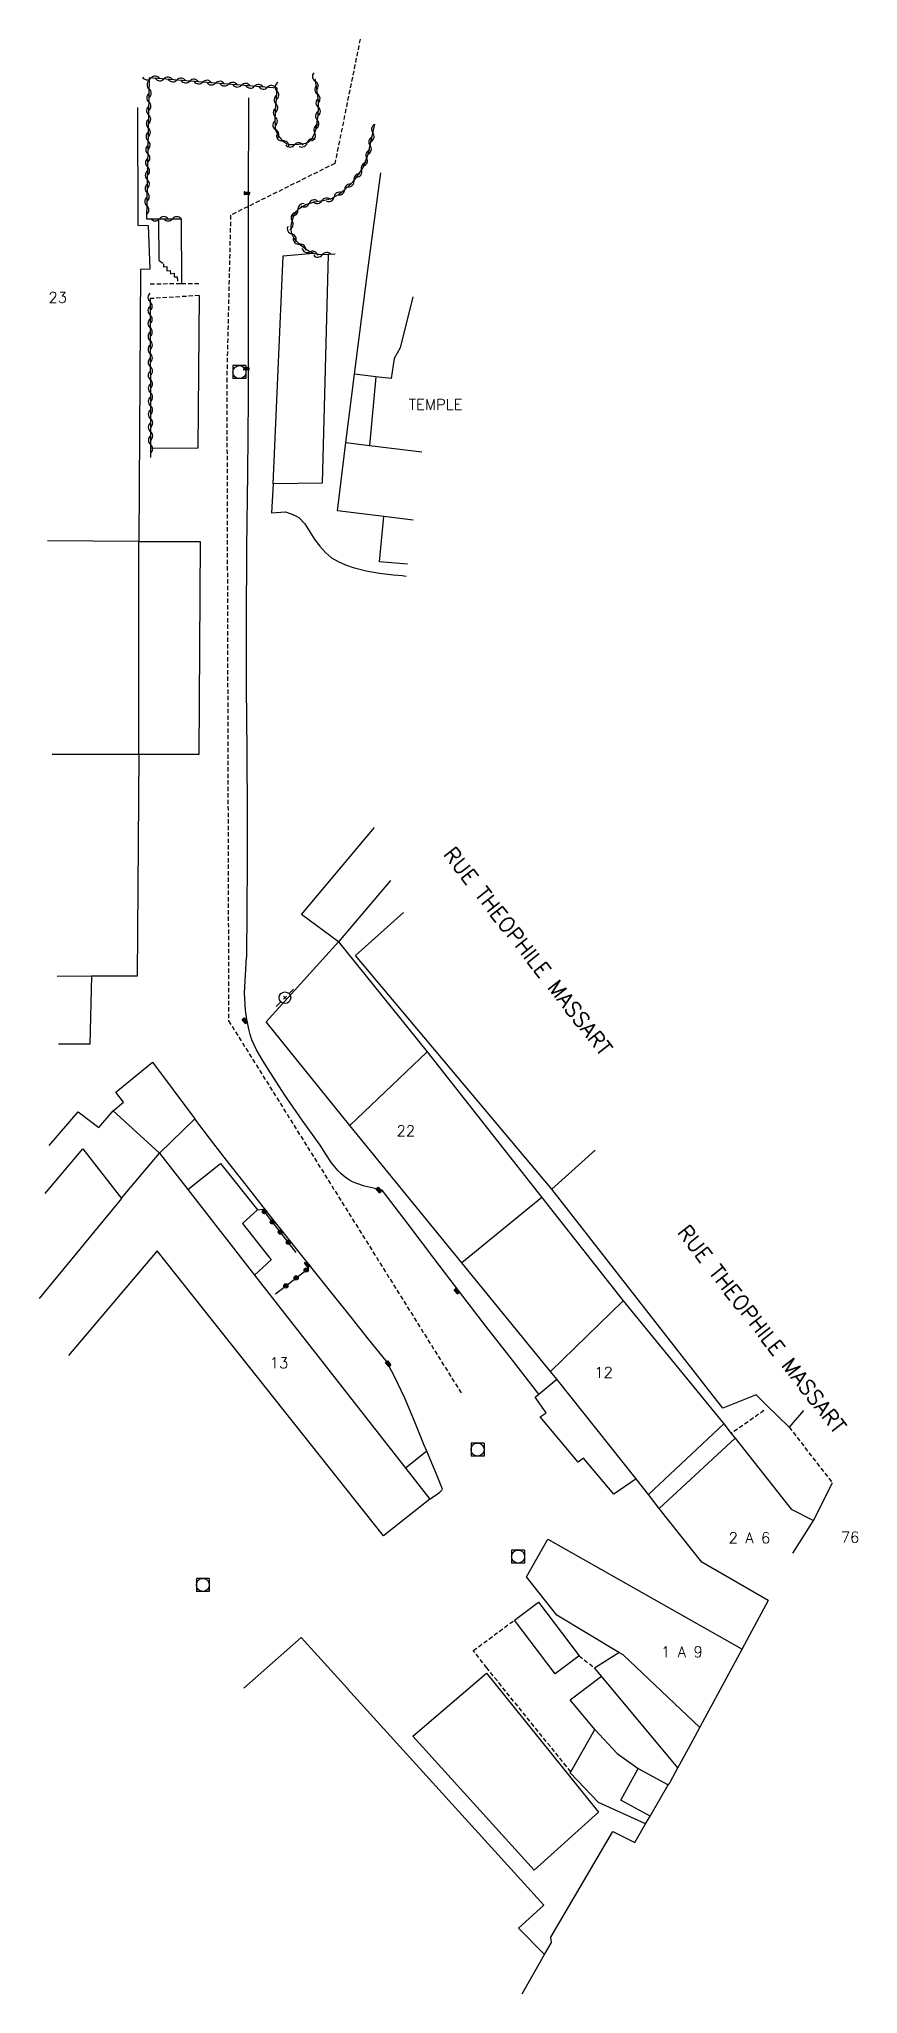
# Model space of a CAD drawing. Header units: millimetres. Extents: x 139000 to 140000, y 129196 to 129988.
# Drawn here: x 139391.7 to 139486.4, y 129404.3 to 129630.3 of the extents above; entities that cross this region are included whole.
import ezdxf
from ezdxf.enums import TextEntityAlignment as Align

# ---------------------------------------------------------------- set-up
doc = ezdxf.new("R2010")
doc.units = ezdxf.units.MM
doc.linetypes.add('DASHED', pattern=[0.75, 0.5, -0.25])
doc.layers.get('0').update_dxf_attribs({"linetype": 'CONTINUOUS'})
for name, color, linetype in [('W0001', 6, 'DASHED'), ('W0004', 5, 'CONTINUOUS'), ('W0006', 2, 'CONTINUOUS'), ('W0017', 7, 'CONTINUOUS'), ('W0101', 7, 'CONTINUOUS'), ('W0104', 1, 'CONTINUOUS'), ('W0105', 7, 'CONTINUOUS'), ('W0112', 1, 'DASHED'), ('W0310', 3, 'CONTINUOUS'), ('W0323', 7, 'CONTINUOUS'), ('W0401', 7, 'CONTINUOUS'), ('W0420', 7, 'CONTINUOUS'), ('W0473', 7, 'CONTINUOUS'), ('W0984', 7, 'CONTINUOUS'), ('W0989', 7, 'CONTINUOUS'), ('W0991', 7, 'CONTINUOUS'), ('W1102', 7, 'CONTINUOUS')]:
    doc.layers.add(name, color=color, linetype=linetype)
doc.styles.get("Standard").update_dxf_attribs({"font": 'romans.shx', "width": 0.85})

msp = doc.modelspace()

# ---------------------------------------------------------------- texts
at = {"layer": 'W0984'}
msp.add_text('TEMPLE', height=1.25, dxfattribs=at).set_placement((139437.59, 129588.05), align=Align.MIDDLE_CENTER)
at = {"layer": 'W0989'}
for p in [(139448.28, 129524.84), (139475.35, 129481.14)]:
    msp.add_text('RUE THEOPHILE MASSART', height=1.75, rotation=308.0727, dxfattribs=at).set_placement(p, align=Align.MIDDLE_CENTER)
at = {"layer": 'W0991'}
for s, p in [('23', (139393.88, 129600.44)), ('22', (139434.15, 129504.09)), ('13', (139419.49, 129477.26)), ('12', (139457.03, 129476.15)), ('2 A 6', (139473.9, 129457.02)), ('76', (139485.54, 129457.1)), ('1 A 9', (139466.09, 129443.84))]:
    msp.add_text(s, height=1.25, dxfattribs=at).set_placement(p, align=Align.MIDDLE_CENTER)

# ---------------------------------------------------------------- blocks, each defined once
blk = doc.blocks.new('T401')
for p, q in [((-0.3, 0.3), (0, 0.3)), ((-0.3, -0.25), (-0.3, 0.3)), ((-0.3, 0.15), (0, 0.15)), ((-0.3, 0), (0, 0)), ((0, 0.3), (0, -0.25)), ((-0.3, -0.15), (0, -0.15)), ((-0.3, -0.25), (-0.3, -0.3)), ((-0.3, -0.3), (0, -0.3)), ((0, -0.3), (0, -0.25))]:
    blk.add_line(p, q)
blk = doc.blocks.new('T420')
for p, q in [((0.75, 0.75), (-0.75, 0.75)), ((-0.75, 0.75), (-0.75, -0.75)), ((0.75, 0.75), (0.75, -0.75)), ((0.75, -0.75), (-0.75, -0.75))]:
    blk.add_line(p, q)
blk.add_ellipse((0, 0), major_axis=(-0.53, 0.53), ratio=1, start_param=3.926991, end_param=10.210176)
blk = doc.blocks.new('T473')
for p, q in [((-0.166667, 0.166667), (0.166667, -0.166667)), ((-0.166667, -0.166667), (0.166667, 0.166667)), ((0.500001, 0.500001), (1.000002, 1.000002)), ((-1.000002, -1.000002), (-0.500001, -0.500001))]:
    blk.add_line(p, q)
blk.add_ellipse((0, 0), major_axis=(0.471405, 0.471405), ratio=1, start_param=5.4977871438, end_param=11.780972451)
blk = doc.blocks.new('t310o')
at = {"color": 0, "linetype": 'Continuous'}
for centre, start, end in [((-0.5, 0.38), 216.8699, 323.1304), ((0.5, -0.37), 36.8699, 143.1303)]:
    blk.add_arc(centre, 0.625, start, end, dxfattribs=at)
blk = doc.blocks.new('t323o')
at = {"color": 0, "linetype": 'Continuous'}
for radius in [0.25, 0.15]:
    blk.add_circle((0, 0), radius, dxfattribs=at)

# ---------------------------------------------------------------- linework, layer by layer
at = {"layer": 'W0001'}
msp.add_lwpolyline([(139428.87, 129630.31), (139425.94, 129615.93), (139413.88, 129609.94), (139413.44, 129591.11), (139413.65, 129516.81), (139440.65, 129473.61)], dxfattribs=at)
at = {"layer": 'W0004'}
msp.add_lwpolyline([(139415.94, 129623.51), (139415.94, 129619.42), (139415.93, 129615.34), (139415.93, 129611.26), (139415.92, 129603.77), (139415.92, 129596.27), (139415.9, 129588.77), (139415.83, 129580.12), (139415.72, 129571.47), (139415.67, 129562.82), (139415.7, 129555.4), (139415.77, 129547.98), (139415.81, 129540.55), (139415.8, 129535.07), (139415.76, 129529.59), (139415.73, 129524.11)], dxfattribs=at)
at = {"layer": 'W0006'}
for points in [[(139418.82, 129578.87), (139419.96, 129605.23), (139423.43, 129605.54)], [(139410.26, 129600.66), (139410.08, 129583.01), (139404.62, 129582.97)], [(139436.57, 129467.03), (139434.12, 129465.09)]]:
    msp.add_lwpolyline(points, dxfattribs=at)
at = {"layer": 'W0017'}
for points in [[(139425.16, 129605.4), (139424.46, 129578.96), (139418.82, 129578.87), (139418.63, 129575.54), (139420.24, 129575.65), (139420.76, 129575.45), (139421.29, 129575.25), (139421.77, 129575), (139422.48, 129574.26), (139423.03, 129573.33), (139423.61, 129572.43), (139424.21, 129571.68), (139424.84, 129570.96), (139425.54, 129570.35), (139426.33, 129569.89), (139427.19, 129569.53), (139428.06, 129569.23), (139429.57, 129568.82), (139431.12, 129568.56), (139432.68, 129568.38), (139433.71, 129568.27), (139434.18, 129568.23)], [(139431.43, 129497.22), (139430.4, 129497.45), (139429.36, 129497.69), (139428.37, 129498.03), (139428, 129498.2), (139427.63, 129498.39), (139427.28, 129498.6), (139426.95, 129498.86), (139426.62, 129499.15), (139426.32, 129499.45), (139425.55, 129500.38), (139424.89, 129501.4), (139424.23, 129502.43), (139422.17, 129505.31), (139420.14, 129508.21), (139418.24, 129511.2), (139417.55, 129512.31), (139416.88, 129513.43), (139416.34, 129514.62), (139416.16, 129515.21), (139416, 129515.82), (139415.87, 129516.43), (139415.76, 129516.96), (139415.67, 129517.5), (139415.59, 129518.04), (139415.5, 129520.05), (139415.62, 129522.08), (139415.73, 129524.11)], [(139438.4, 129462.64), (139437.68, 129464.37), (139436.96, 129466.1), (139436.57, 129467.03), (139436.24, 129467.83), (139435.14, 129470.5), (139434.02, 129473.16), (139432.79, 129475.77), (139432.48, 129476.34), (139432.18, 129476.91), (139431.87, 129477.48), (139429.84, 129480.01), (139427.81, 129482.54), (139425.78, 129485.07), (139423.01, 129488.53), (139422.27, 129489.46), (139418.76, 129493.87), (139415.28, 129498.29), (139413.42, 129500.68), (139411.57, 129503.07), (139409.73, 129505.47)], [(139449.54, 129473.64), (139446.48, 129477.58), (139443.42, 129481.51), (139440.37, 129485.46), (139437.38, 129489.37), (139434.41, 129493.29), (139431.43, 129497.22)], [(139436.91, 129461.51), (139437.2, 129461.7), (139437.48, 129461.89), (139437.76, 129462.08), (139437.92, 129462.2), (139438.08, 129462.31), (139438.23, 129462.44), (139438.29, 129462.51), (139438.34, 129462.57), (139438.4, 129462.64)]]:
    msp.add_lwpolyline(points, dxfattribs=at)
at = {"layer": 'W0101'}
for points in [[(139403.11, 129622.4), (139403.15, 129608.79), (139404.33, 129608.77), (139404.53, 129603.69), (139403.44, 129603.65), (139403.25, 129572.23), (139392.71, 129572.29)], [(139436.62, 129513.2), (139427.66, 129504.69)], [(139436.62, 129513.2), (139449.89, 129496.36)], [(139440.63, 129488.81), (139427.66, 129504.69)], [(139392.42, 129496.84), (139396.77, 129501.99), (139401.26, 129496.25)], [(139405.66, 129501.49), (139408.93, 129497.3), (139416.66, 129487.41), (139436.91, 129461.51), (139431.55, 129457.25), (139405.37, 129490.22), (139395.14, 129478.09)], [(139401.26, 129496.25), (139401.26, 129496.28), (139405.66, 129501.49)], [(139449.89, 129496.36), (139440.63, 129488.81)], [(139462.24, 129462.03), (139460.91, 129463.7), (139460.81, 129463.83), (139451.6, 129475.37), (139450.89, 129476.26), (139459.29, 129484.43), (139470.95, 129470.21)], [(139462.24, 129462.03), (139470.95, 129470.21)], [(139463.47, 129460.43), (139472.24, 129468.53)], [(139472.24, 129468.53), (139478.74, 129460.33), (139481.31, 129459.04), (139481.31, 129459.04)], [(139481.31, 129459.04), (139483.51, 129463.38), (139483.51, 129463.38), (139483.51, 129463.38)], [(139473.66, 129445.3), (139476.1, 129449.81), (139476.06, 129449.78), (139468.4, 129454.21), (139463.47, 129460.43)], [(139468.15, 129435.1), (139459.29, 129443.48), (139458.8, 129443.77), (139451.62, 129448.09), (139448.1, 129452.51), (139450.57, 129456.87), (139473.05, 129444.17)], [(139415.42, 129439.64), (139422.05, 129445.5), (139427.41, 129439.6), (139427.42, 129439.56), (139450.13, 129414.56), (139447.19, 129411.88)], [(139466.84, 129432.68), (139468.15, 129435.1), (139468.73, 129436.17)], [(139464.77, 129428.84), (139465.63, 129430.43), (139466.84, 129432.68)], [(139460.64, 129421.81), (139460.64, 129421.81), (139461.89, 129423.96), (139462.4, 129424.86), (139464.48, 129428.45), (139464.56, 129428.59), (139464.62, 129428.56), (139464.77, 129428.84)], [(139451, 129410.24), (139450.92, 129410.85), (139450.92, 129410.84), (139458.1, 129423.06), (139460.64, 129421.81)], [(139447.19, 129411.88), (139450.2, 129408.85)], [(139450.2, 129408.85), (139451, 129410.24)]]:
    msp.add_lwpolyline(points, dxfattribs=at)
at = {"layer": 'W0104'}
for points in [[(139434.98, 129600.51), (139433.51, 129594.6), (139432.81, 129593.37), (139432.44, 129591.05), (139430.69, 129591.27), (139428.23, 129591.58), (139429.69, 129603.02), (139431.25, 129614.86), (139431.25, 129614.86), (139431.25, 129614.86)], [(139427.22, 129583.67), (139428.23, 129591.58)], [(139430.69, 129591.27), (139429.93, 129583.33)], [(139434.99, 129574.68), (139431.61, 129575.1), (139426.23, 129575.77), (139427.22, 129583.67)], [(139427.22, 129583.67), (139429.93, 129583.33), (139435.99, 129582.57)], [(139434.35, 129569.58), (139431.12, 129569.88), (139431.61, 129575.1)], [(139403.25, 129572.23), (139410.36, 129572.23), (139410.2, 129547.6), (139403.28, 129547.6)], [(139403.28, 129547.6), (139403.25, 129572.23)], [(139403.28, 129547.6), (139393.25, 129547.6)], [(139403.28, 129547.6), (139403.07, 129521.96), (139397.79, 129521.95), (139393.8, 129521.94)], [(139432.36, 129533.04), (139426.37, 129525.93), (139422.1, 129529.11), (139430.52, 129539.15)], [(139451.05, 129497.34), (139428.32, 129524.35), (139433.9, 129529.34)], [(139427.66, 129504.69), (139417.98, 129516.7), (139426.37, 129525.93), (139436.62, 129513.2)], [(139397.79, 129521.95), (139397.61, 129514.1), (139393.96, 129514.09)], [(139400.28, 129506.4), (139401.51, 129507.39), (139400.62, 129508.57), (139404.85, 129512.01), (139409.73, 129505.47), (139405.66, 129501.49)], [(139392.91, 129502.37), (139396.25, 129506.29), (139398.63, 129504.46), (139400.28, 129506.4), (139405.66, 129501.49)], [(139408.93, 129497.3), (139412.71, 129500.32), (139416.99, 129494.96), (139415.24, 129493.36), (139418.59, 129489.17), (139416.66, 129487.41)], [(139478.48, 129469.82), (139475.89, 129472.35), (139474.67, 129473.54), (139470.82, 129472.01), (139451.05, 129497.34), (139456.07, 129501.86)], [(139449.89, 129496.36), (139459.29, 129484.43)], [(139450.89, 129476.26), (139440.63, 129488.81)], [(139460.81, 129463.83), (139458.21, 129462.07), (139454.72, 129466.24), (139454.07, 129465.79), (139449.71, 129471), (139450.38, 129471.46), (139449.13, 129473.3), (139449.54, 129473.64), (139451.6, 129475.37)], [(139480.15, 129471.74), (139478.48, 129469.82)], [(139470.95, 129470.21), (139471.8, 129469.1), (139472.24, 129468.53)], [(139463.47, 129460.43), (139462.24, 129462.03)], [(139465.63, 129430.43), (139456.8, 129441.01), (139455.97, 129442.01), (139458.8, 129443.77)], [(139456.02, 129434.85), (139453.17, 129438.28), (139456.8, 129441.01)], [(139461.89, 129423.96), (139456.43, 129426.44), (139453.16, 129429.86), (139453.23, 129429.98), (139456.02, 129434.85), (139458.6, 129432.08), (139461.01, 129430.35)], [(139462.4, 129424.86), (139459.02, 129426.71), (139461.01, 129430.35), (139464.48, 129428.45)]]:
    msp.add_lwpolyline(points, dxfattribs=at)
for points in [[(139451.44, 129441.29), (139446.73, 129447.52), (139449.49, 129449.6), (139454.19, 129443.37)], [(139448.98, 129418.59), (139434.97, 129434.1), (139443.5, 129441.37), (139456.42, 129425.31)]]:
    msp.add_lwpolyline(points, close=True, dxfattribs=at)
at = {"layer": 'W0105'}
for points in [[(139405.63, 129604.69), (139405.56, 129609.53)], [(139408.17, 129609.51), (139408.21, 129602.04)]]:
    msp.add_lwpolyline(points, dxfattribs=at)
at = {"layer": 'W0112'}
for points in [[(139405.63, 129604.69), (139406.11, 129604.32), (139406.11, 129603.99), (139406.51, 129604.01), (139406.51, 129603.52), (139406.88, 129603.55), (139406.92, 129603.17), (139407.35, 129603.23), (139407.35, 129602.81), (139407.71, 129602.82), (139407.73, 129602.04)], [(139404.58, 129602.02), (139407.73, 129602.04), (139408.21, 129602.04), (139410.2, 129602.05)], [(139410.26, 129600.66), (139404.56, 129600.3)], [(139475.58, 129471.74), (139471.8, 129469.1)], [(139478.48, 129469.82), (139483.51, 129463.38)], [(139443.51, 129441.99), (139441.95, 129443.98), (139446.73, 129447.52)], [(139454.19, 129443.37), (139455.97, 129442.01)], [(139453.23, 129429.98), (139443.51, 129441.99)]]:
    msp.add_lwpolyline(points, dxfattribs=at)
at = {"layer": 'W0310'}
for points in [[(139423.62, 129625.7), (139423.77, 129624.84), (139423.91, 129623.98), (139424, 129623.12), (139424.01, 129622.31), (139423.97, 129621.5), (139423.87, 129620.69), (139423.82, 129620.34), (139423.75, 129619.99), (139423.66, 129619.65), (139423.47, 129619.17), (139423.23, 129618.72), (139422.9, 129618.38), (139422.56, 129618.23), (139422.17, 129618.16), (139421.77, 129618.11), (139421.29, 129618.07), (139420.8, 129618.07), (139420.36, 129618.19), (139420.11, 129618.36), (139419.89, 129618.57), (139419.69, 129618.81), (139419.46, 129619.11), (139419.27, 129619.43), (139419.13, 129619.77), (139419.07, 129620.11), (139419.06, 129620.47), (139419.05, 129620.83), (139419.08, 129622.1), (139419.18, 129623.37), (139419.28, 129624.64), (139404.47, 129625.83), (139404.16, 129609.54)], [(139425.99, 129605.43), (139425.16, 129605.4), (139424.32, 129605.36), (139423.53, 129605.49), (139423.43, 129605.54), (139422.98, 129605.74), (139422.45, 129606.08), (139421.98, 129606.48), (139421.57, 129606.88), (139421.2, 129607.32), (139420.95, 129607.8), (139420.88, 129608.26), (139420.9, 129608.76), (139420.99, 129609.24), (139421.11, 129609.66), (139421.28, 129610.06), (139421.51, 129610.42), (139421.82, 129610.72), (139422.19, 129610.97), (139422.58, 129611.19), (139423.55, 129611.49), (139424.58, 129611.63), (139425.56, 129611.89), (139426.35, 129612.35), (139427.09, 129612.91), (139427.76, 129613.54), (139428.28, 129614.12), (139428.75, 129614.75), (139429.17, 129615.4), (139429.81, 129617), (139430.18, 129618.73), (139430.55, 129620.46)], [(139404.16, 129609.54), (139405.56, 129609.53), (139408.17, 129609.51)], [(139404.56, 129600.3), (139404.62, 129582.97), (139404.63, 129581.93)]]:
    msp.add_lwpolyline(points, dxfattribs=at)
at = {"layer": 'W0323'}
for points in [[(139421.48, 129490), (139417.6, 129494.99), (139417, 129494.91)], [(139419.08, 129485.23), (139422.93, 129488.22), (139422.43, 129488.89)]]:
    msp.add_lwpolyline(points, dxfattribs=at)
at = {"layer": 'W1102'}
for points in [[(139401.26, 129496.25), (139391.73, 129484.69)], [(139478.93, 129455.26), (139480.25, 129457.36), (139481.31, 129459.04)], [(139468.73, 129436.17), (139473.05, 129444.17), (139473.66, 129445.3)], [(139447.61, 129404.29), (139450.2, 129408.85)]]:
    msp.add_lwpolyline(points, dxfattribs=at)

# ---------------------------------------------------------------- block references
at = {"layer": 'W0310'}
for p, rotation in [((139423.67, 129625.42), 279.6032043017651), ((139404.68, 129625.82), 175.4137777673278), ((139404.45, 129624.54), 268.8888290953732), ((139406.17, 129625.7), 175.4137777673278), ((139407.67, 129625.58), 175.4137777673278), ((139409.16, 129625.46), 175.4137777673278), ((139410.66, 129625.34), 175.4137777673278), ((139412.15, 129625.22), 175.4137777673278), ((139413.65, 129625.1), 175.4137777673278), ((139415.14, 129624.98), 175.4137777673278), ((139416.64, 129624.86), 175.4137777673278), ((139418.14, 129624.74), 175.4137777673278), ((139419.26, 129624.3), 85.28109441488094), ((139423.92, 129623.94), 275.7171970777159), ((139404.39, 129621.54), 268.8888290953732), ((139404.42, 129623.04), 268.8888290953732), ((139419.13, 129622.8), 85.32949180938884), ((139419.06, 129621.31), 89.09919719042394), ((139423.9, 129620.95), 263.1376057072784), ((139424.01, 129622.44), 270.7064472985386), ((139404.36, 129620.04), 268.8888290953732), ((139419.12, 129619.81), 99.95062668745366), ((139423.59, 129619.48), 248.8252054802443), ((139430.34, 129619.46), 77.94600832291803), ((139404.3, 129617.04), 268.8888290953732), ((139404.33, 129618.54), 268.8888290953732), ((139419.91, 129618.55), 135.6525433079008), ((139421.26, 129618.07), 179.7666172609401), ((139422.73, 129618.31), 203.4616918545684), ((139429.63, 129616.55), 68.06237863002106), ((139430.02, 129617.99), 77.98447449206111), ((139404.27, 129615.54), 268.8888290953732), ((139429.03, 129615.18), 57.51748890551859), ((139404.22, 129612.54), 268.8888290953732), ((139404.25, 129614.04), 268.8888290953732), ((139427.09, 129612.91), 37.25252210919599), ((139428.15, 129613.97), 48.22598520389892), ((139404.19, 129611.04), 268.8888290953732), ((139421.68, 129610.58), 43.78112476428829), ((139422.97, 129611.31), 17.44873390853337), ((139424.43, 129611.61), 7.457338994893493), ((139425.85, 129612.06), 30.0256260307828), ((139405.66, 129609.53), 359.5609604745509), ((139407.16, 129609.52), 359.5609604745509), ((139420.96, 129607.79), 116.801809246451), ((139421, 129609.27), 74.07275290342155), ((139421.85, 129606.6), 136.0622227774761), ((139423.05, 129605.71), 155.4691896334146), ((139424.49, 129605.37), 182.3916318024682), ((139404.56, 129599.93), 270.2114957454591), ((139404.56, 129598.43), 270.2114957454591), ((139404.57, 129596.93), 270.2114957454591), ((139404.58, 129595.43), 270.2114957454591), ((139404.58, 129593.93), 270.2114957454591), ((139404.59, 129592.43), 270.2114957454591), ((139404.59, 129590.93), 270.2114957454591), ((139404.6, 129589.43), 270.2114957454591), ((139404.6, 129587.93), 270.2114957454591), ((139404.61, 129586.43), 270.2114957454591), ((139404.61, 129584.93), 270.2114957454591), ((139404.62, 129583.43), 270.2114957454591)]:
    msp.add_blockref('t310o', p, dxfattribs=dict(at, rotation=rotation))
at = {"layer": 'W0323'}
for p, rotation in [((139417.79, 129494.74), 127.9194988015527), ((139418.71, 129493.55), 127.9194988015527), ((139419.64, 129492.37), 127.9194988015527), ((139420.56, 129491.19), 127.9194988015527), ((139420.27, 129486.15), 37.80380624337759), ((139421.45, 129487.07), 37.80380624337759), ((139422.64, 129487.99), 37.80380624337759)]:
    msp.add_blockref('t323o', p, dxfattribs=dict(at, rotation=rotation))
at = {"layer": 'W0401'}
for p, rotation in [((139415.74, 129612.33), 264.6669857915759), ((139415.68, 129592.05), 264.9248732440681), ((139415.64, 129516.9), 39.7728645379886), ((139431.13, 129497.34), 40.48560843825775), ((139422.88, 129488.72), 40.48560843825775), ((139440.17, 129485.65), 40.66100769614368), ((139432.23, 129477.26), 40.66100769614368)]:
    msp.add_blockref('T401', p, dxfattribs=dict(at, rotation=rotation))
at = {"layer": 'W0420', "rotation": 359.9999899820874}
for p in [(139414.9, 129591.8), (139442.45, 129467.23), (139447.14, 129454.86)]:
    msp.add_blockref('T420', p, dxfattribs=at)
at = {"layer": 'W0420'}
msp.add_blockref('T420', (139410.67, 129451.58), dxfattribs=at)
at = {"layer": 'W0473'}
msp.add_blockref('T473', (139420.17, 129519.47), dxfattribs=at)

msp.set_redraw_order([(e.dxf.handle, doc.entitydb.next_handle()) for e in msp.query("TEXT MTEXT ATTDEF DIMENSION ARC_DIMENSION")])  # texts and dimensions are drawn at this point

doc.saveas('drawing.dxf')
